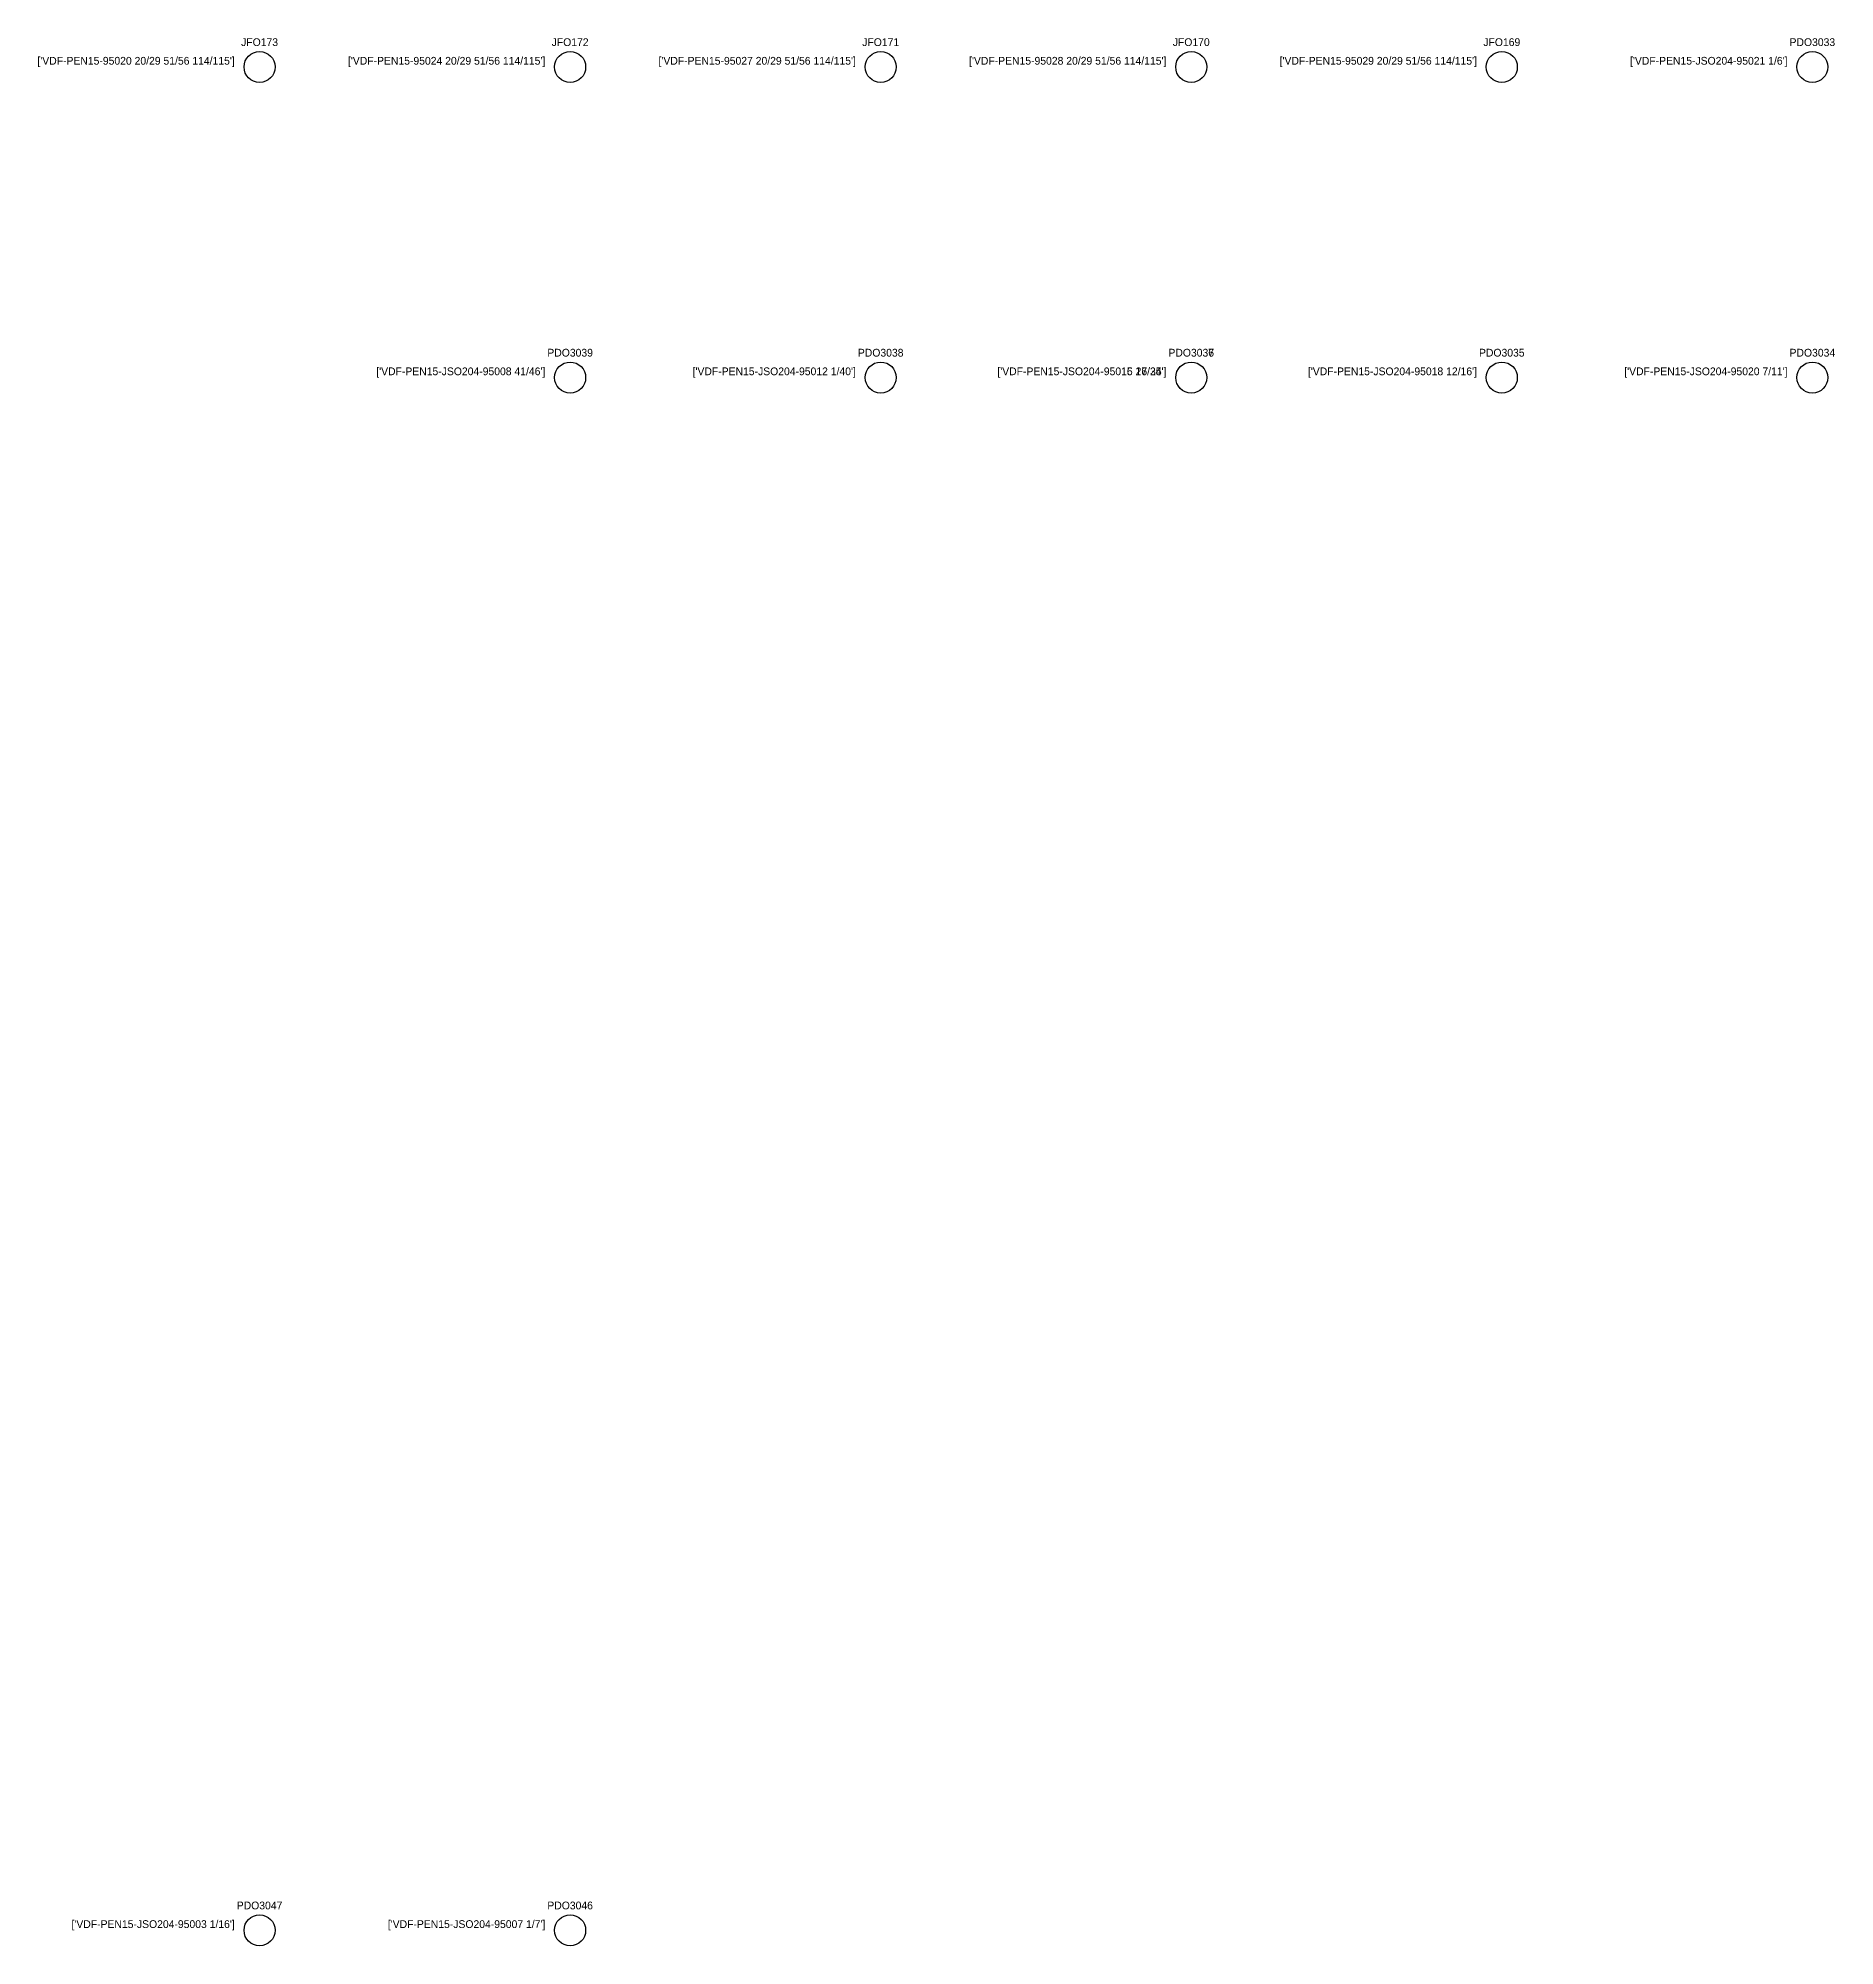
# Model space of a CAD drawing. Header units: metres. Extents: x -6 to 607, y -1205 to 22.
# Drawn here: x 29 to 607, y -1205 to -591 of the extents above; entities that cross this region are included whole.
import ezdxf
from ezdxf.enums import TextEntityAlignment as Align

# ---------------------------------------------------------------- set-up
doc = ezdxf.new("R2010")
doc.units = ezdxf.units.M
doc.layers.add('SINOP_JSFO', color=30, linetype='Continuous')
doc.layers.add('SINOP_PDO', color=4, linetype='Continuous')

# ---------------------------------------------------------------- blocks, each defined once
blk = doc.blocks.new('PDO')
at = {"layer": 'SINOP_PDO'}
blk.add_circle((0, 0), 0.5, dxfattribs=at)
blk = doc.blocks.new('JFO')
at = {"layer": 'SINOP_JSFO'}
blk.add_circle((0, 0), 0.5, dxfattribs=at)

msp = doc.modelspace()

# ---------------------------------------------------------------- block references
at = {"layer": 'SINOP_JSFO'}
ref = msp.add_blockref('JFO', (100, -600), dxfattribs=dict(at, xscale=10, yscale=10))
ref.add_attrib('TIPO', 'JFO173', dxfattribs={"height": 2.5}).set_placement((100, -592), align=Align.MIDDLE_CENTER)
ref.add_attrib('CABO', "['VDF-PEN15-95020 20/29 51/56 114/115']", dxfattribs={"height": 2.5}).set_placement((92, -600), align=Align.BOTTOM_RIGHT)
ref = msp.add_blockref('JFO', (200, -600), dxfattribs=dict(at, xscale=10, yscale=10))
ref.add_attrib('TIPO', 'JFO172', dxfattribs={"height": 2.5}).set_placement((200, -592), align=Align.MIDDLE_CENTER)
ref.add_attrib('CABO', "['VDF-PEN15-95024 20/29 51/56 114/115']", dxfattribs={"height": 2.5}).set_placement((192, -600), align=Align.BOTTOM_RIGHT)
ref = msp.add_blockref('JFO', (300, -600), dxfattribs=dict(at, xscale=10, yscale=10))
ref.add_attrib('TIPO', 'JFO171', dxfattribs={"height": 2.5}).set_placement((300, -592), align=Align.MIDDLE_CENTER)
ref.add_attrib('CABO', "['VDF-PEN15-95027 20/29 51/56 114/115']", dxfattribs={"height": 2.5}).set_placement((292, -600), align=Align.BOTTOM_RIGHT)
ref = msp.add_blockref('JFO', (400, -600), dxfattribs=dict(at, xscale=10, yscale=10))
ref.add_attrib('TIPO', 'JFO170', dxfattribs={"height": 2.5}).set_placement((400, -592), align=Align.MIDDLE_CENTER)
ref.add_attrib('CABO', "['VDF-PEN15-95028 20/29 51/56 114/115']", dxfattribs={"height": 2.5}).set_placement((392, -600), align=Align.BOTTOM_RIGHT)
ref = msp.add_blockref('JFO', (500, -600), dxfattribs=dict(at, xscale=10, yscale=10))
ref.add_attrib('TIPO', 'JFO169', dxfattribs={"height": 2.5}).set_placement((500, -592), align=Align.MIDDLE_CENTER)
ref.add_attrib('CABO', "['VDF-PEN15-95029 20/29 51/56 114/115']", dxfattribs={"height": 2.5}).set_placement((492, -600), align=Align.BOTTOM_RIGHT)
at = {"layer": 'SINOP_PDO'}
ref = msp.add_blockref('PDO', (600, -600), dxfattribs=dict(at, xscale=10, yscale=10))
ref.add_attrib('TIPO', 'PDO3033', dxfattribs={"height": 2.5}).set_placement((600, -592), align=Align.MIDDLE_CENTER)
ref.add_attrib('CABO', "['VDF-PEN15-JSO204-95021 1/6']", dxfattribs={"height": 2.5}).set_placement((592, -600), align=Align.BOTTOM_RIGHT)
ref = msp.add_blockref('PDO', (200, -700), dxfattribs=dict(at, xscale=10, yscale=10))
ref.add_attrib('TIPO', 'PDO3039', dxfattribs={"height": 2.5}).set_placement((200, -692), align=Align.MIDDLE_CENTER)
ref.add_attrib('CABO', "['VDF-PEN15-JSO204-95008 41/46']", dxfattribs={"height": 2.5}).set_placement((192, -700), align=Align.BOTTOM_RIGHT)
ref = msp.add_blockref('PDO', (300, -700), dxfattribs=dict(at, xscale=10, yscale=10))
ref.add_attrib('TIPO', 'PDO3038', dxfattribs={"height": 2.5}).set_placement((300, -692), align=Align.MIDDLE_CENTER)
ref.add_attrib('CABO', "['VDF-PEN15-JSO204-95012 1/40']", dxfattribs={"height": 2.5}).set_placement((292, -700), align=Align.BOTTOM_RIGHT)
ref = msp.add_blockref('PDO', (400, -700), dxfattribs=dict(at, xscale=10, yscale=10))
ref.add_attrib('TIPO', 'PDO3036', dxfattribs={"height": 2.5}).set_placement((400, -692), align=Align.MIDDLE_CENTER)
ref.add_attrib('CABO', "['VDF-PEN15-JSO204-95015 17/25']", dxfattribs={"height": 2.5}).set_placement((392, -700), align=Align.BOTTOM_RIGHT)
ref = msp.add_blockref('PDO', (400, -700), dxfattribs=dict(at, xscale=10, yscale=10))
ref.add_attrib('TIPO', 'PDO3037', dxfattribs={"height": 2.5}).set_placement((400, -692), align=Align.MIDDLE_CENTER)
ref.add_attrib('CABO', "['VDF-PEN15-JSO204-95016 26/34']", dxfattribs={"height": 2.5}).set_placement((392, -700), align=Align.BOTTOM_RIGHT)
ref = msp.add_blockref('PDO', (500, -700), dxfattribs=dict(at, xscale=10, yscale=10))
ref.add_attrib('TIPO', 'PDO3035', dxfattribs={"height": 2.5}).set_placement((500, -692), align=Align.MIDDLE_CENTER)
ref.add_attrib('CABO', "['VDF-PEN15-JSO204-95018 12/16']", dxfattribs={"height": 2.5}).set_placement((492, -700), align=Align.BOTTOM_RIGHT)
ref = msp.add_blockref('PDO', (600, -700), dxfattribs=dict(at, xscale=10, yscale=10))
ref.add_attrib('TIPO', 'PDO3034', dxfattribs={"height": 2.5}).set_placement((600, -692), align=Align.MIDDLE_CENTER)
ref.add_attrib('CABO', "['VDF-PEN15-JSO204-95020 7/11']", dxfattribs={"height": 2.5}).set_placement((592, -700), align=Align.BOTTOM_RIGHT)
ref = msp.add_blockref('PDO', (100, -1200), dxfattribs=dict(at, xscale=10, yscale=10))
ref.add_attrib('TIPO', 'PDO3047', dxfattribs={"height": 2.5}).set_placement((100, -1192), align=Align.MIDDLE_CENTER)
ref.add_attrib('CABO', "['VDF-PEN15-JSO204-95003 1/16']", dxfattribs={"height": 2.5}).set_placement((92, -1200), align=Align.BOTTOM_RIGHT)
ref = msp.add_blockref('PDO', (200, -1200), dxfattribs=dict(at, xscale=10, yscale=10))
ref.add_attrib('TIPO', 'PDO3046', dxfattribs={"height": 2.5}).set_placement((200, -1192), align=Align.MIDDLE_CENTER)
ref.add_attrib('CABO', "['VDF-PEN15-JSO204-95007 1/7']", dxfattribs={"height": 2.5}).set_placement((192, -1200), align=Align.BOTTOM_RIGHT)

doc.saveas('drawing.dxf')
